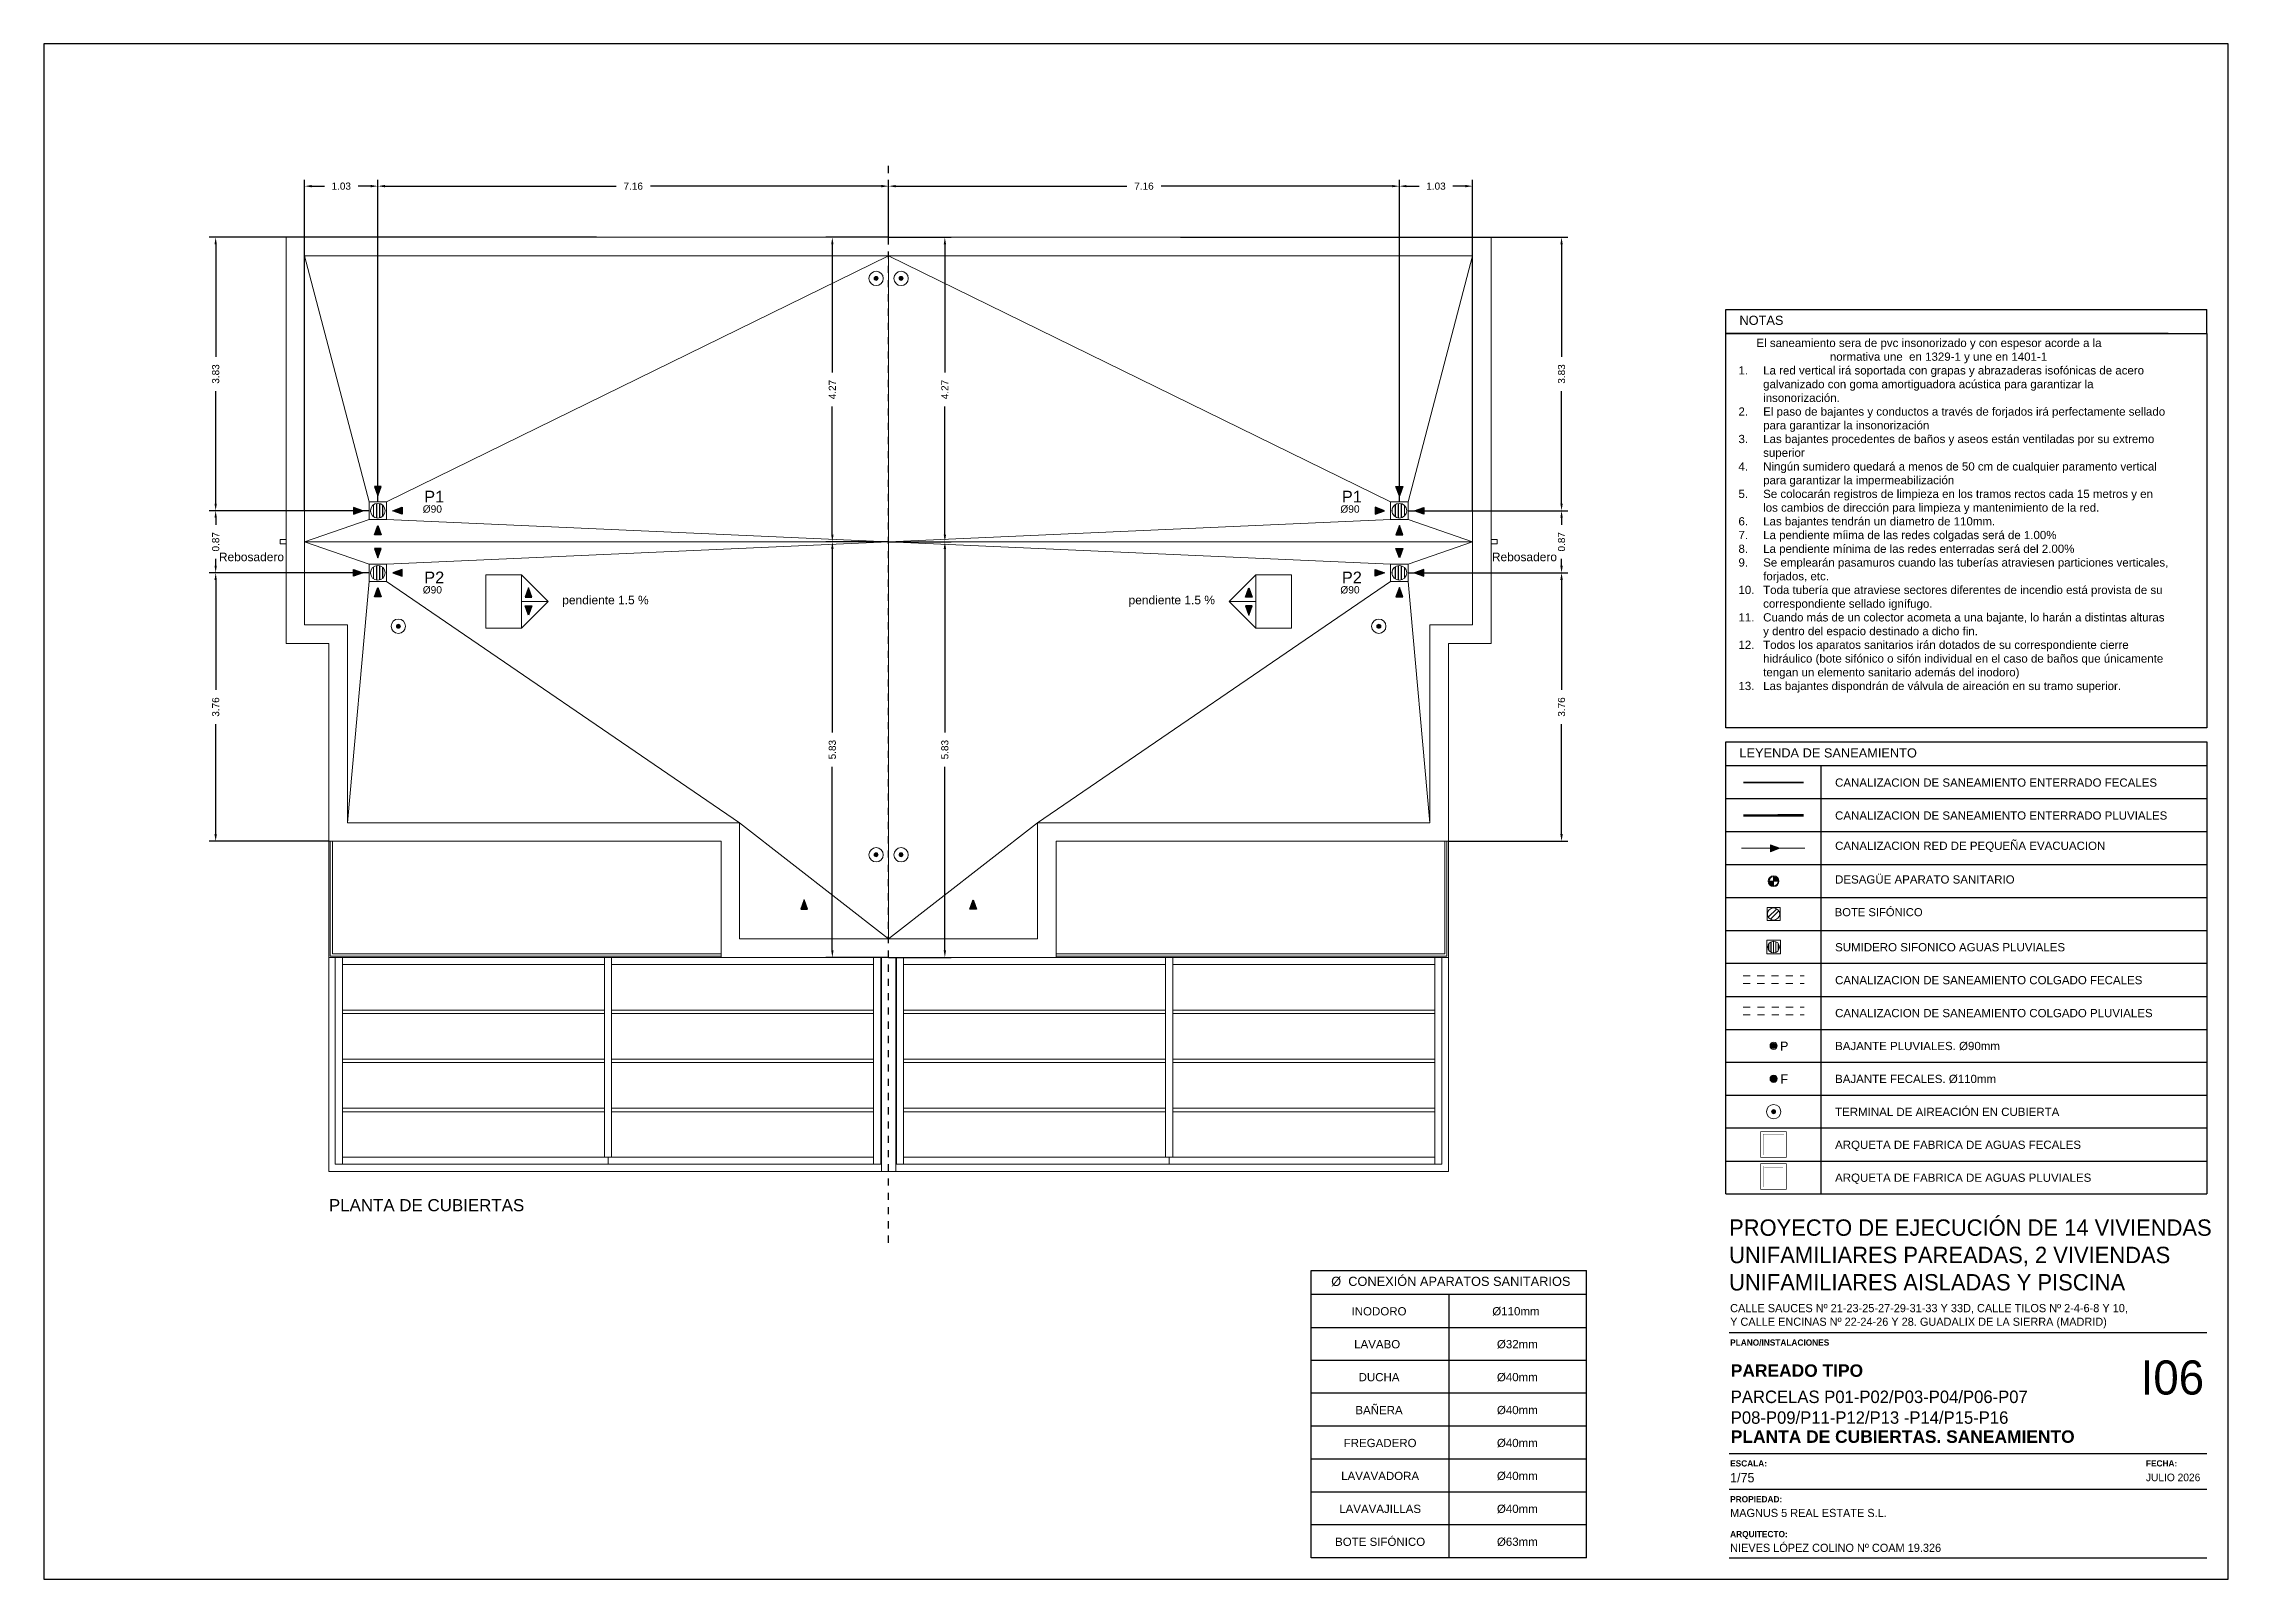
# Model space of a CAD drawing. Header units: millimetres. Extents: x 441156 to 441876, y 4514765 to 4515211.
# Drawn here: x 441363.37 to 441394.01, y 4515165.05 to 4515186.58 of the extents above; entities that cross this region are included whole.
import ezdxf
from ezdxf.enums import TextEntityAlignment as Align

# ---------------------------------------------------------------- set-up
doc = ezdxf.new("R2010")
doc.units = ezdxf.units.MM
for name, pattern in [('CONTINUA', [0]), ('RAYITAS', [0.375, 0.25, -0.125]), ('TRAZO_Y_PUNTO', [1, 0.5, -0.25, 0, -0.25])]:
    doc.linetypes.add(name, pattern=pattern)
doc.layers.add('01_cartela', color=6, linetype='Continuous', plot=False)
for name, color, linetype in [('01_cotas', 254, 'Continuous'), ('01_FECALES', 170, 'Continuous'), ('01_proyección', 4, 'RAYITAS'), ('01_puertas', 2, 'Continuous'), ('01_texto cartela', 5, 'Continuous'), ('01_textos', 7, 'Continuous'), ('CALEFAC_NOTAS', 7, 'Continuous'), ('INGIN SANEAMIENTO TEXTO', 7, 'Continuous')]:
    doc.layers.add(name, color=color, linetype=linetype)
for name, color, linetype, lineweight in [('01_varios', 4, 'Continuous', 0), ('INGIN SANEAMIENTO BAJANTE FECALES', 10, 'Continuous', 5), ('INGIN SANEAMIENTO BAJANTE PLUVIALES', 170, 'Continuous', 5), ('INGIN SANEAMIENTO ENTERRADO FECALES', 10, 'Continuous', 25), ('INGIN SANEAMIENTO ENTERRADO PLUVIALES', 170, 'Continuous', 25), ('INGIN SANEAMIENTO TEXTO ENTERRADO', 7, 'Continuous', 0)]:
    doc.layers.add(name, color=color, linetype=linetype, lineweight=lineweight)
doc.layers.add('INGIN SANEAMIENTO INTERIOR', color=7, linetype='Continuous', lineweight=20, true_color=0x046206)
doc.styles.add('Century Gothic', font='', dxfattribs={"height": 2})
doc.styles.add('Century Gothic_3', font='', dxfattribs={"height": 4.5})
doc.styles.add('Century Gothic_5', font='', dxfattribs={"height": 2.5})
doc.styles.add('Century Gothic_6', font='', dxfattribs={"height": 11})
doc.styles.add('Estilo1', font='swissel.ttf')
doc.styles.add('NIEVES2', font='sanss___.ttf')
doc.styles.add('NIEVES3', font='swisseb.ttf')
doc.styles.add('ROMANS', font='romans')
doc.styles.get('Century Gothic').set_extended_font_data('Century Gothic')
doc.styles.get('Century Gothic_3').set_extended_font_data('Century Gothic')
doc.styles.get('Century Gothic_5').set_extended_font_data('Century Gothic')
doc.styles.get('Century Gothic_6').set_extended_font_data('Century Gothic')
doc.linetypes.add('FLE2', pattern='A,1e-05,[1,fle2.shx,S=1,R=0,X=0,Y=0],-1', length=1.00001)
doc.dimstyles.new('DECIMAL-50', dxfattribs={"dimtxt": 0.08, "dimasz": 0.15, "dimexe": 0.09, "dimexo": 0, "dimgap": 0.09, "dimtad": 0, "dimzin": 0, "dimdsep": 46, "dimtxsty": 'ROMANS', "dimcen": 0.09, "dimclrt": 6, "dimadec": 0, "dimazin": 0, "dimtfac": 1.38, "dimtix": 1, "dimtofl": 0, "dimtmove": 2, "dimatfit": 3, "dimldrblk": 'OBLIQUE', "dimfxl": 1, "dimtolj": 1, "dimtzin": 0, "dimarcsym": 0})

msp = doc.modelspace()

# ---------------------------------------------------------------- texts
at = {"layer": '01_texto cartela', "color": 5}
for s, insert, char_height, width, attachment_point, style in [('\\PPROYECTO DE EJECUCIÓN DE 14 VIVIENDAS UNIFAMILIARES PAREADAS, 2 VIVIENDAS UNIFAMILIARES AISLADAS Y PISCINA', (441387.00853759, 4515170.47577944), 0.23, 6.8221698289, 1, 'Century Gothic_3'), ('CALLE SAUCES Nº 21-23-25-27-29-31-33 Y 33D, CALLE TILOS Nº 2-4-6-8 Y 10, \\PY CALLE ENCINAS Nº 22-24-26 Y 28. GUADALIX DE LA SIERRA (MADRID)', (441387.02333147, 4515168.90567982), 0.114550418, 9.2468106263, 1, 'Century Gothic'), ('{\\fCentury Gothic|b1|i0|c0|p34;PLANO/INSTALACIONES}', (441387.02333147, 4515168.40871088), 0.0870135776, 2.1171461181, 1, 'Century Gothic'), ('\\pt2.3273;\\PPARCELAS P01-P02/P03-P04/P06-P07\\PP08-P09/P11-P12/P13 -P14/P15-P16 ', (441387.03220781, 4515167.22352015), 0.1745530179, 7.0090801689, 7, 'Century Gothic_5'), ('\\pt2.3273;PLANTA DE CUBIERTAS. SANEAMIENTO', (441387.03220781, 4515166.9563479), 0.1745530179, 7.0090801689, 7, 'NIEVES3'), ('{\\fCentury Gothic|b1|i0|c0|p34;ESCALA: }', (441387.02333147, 4515166.71433151), 0.0870135776, 2.1171461181, 1, 'Century Gothic'), ('{\\fCentury Gothic|b1|i0|c0|p34;FECHA: }', (441392.85419889, 4515166.71433151), 0.0870135776, 2.1171461181, 1, 'Century Gothic'), ('1/75', (441387.02333147, 4515166.53569907), 0.130914763, 2.1171461181, 1, 'Century Gothic'), ('JULIO 2026', (441392.85419889, 4515166.52747236), 0.106913723, 3.5043768434, 1, 'Century Gothic'), ('{\\fCentury Gothic|b1|i0|c0|p34;PROPIEDAD:}', (441387.02333147, 4515166.21164645), 0.0870135776, 0.8370923696, 1, 'Century Gothic'), ('MAGNUS 5 REAL ESTATE S.L.', (441387.02333147, 4515166.03301401), 0.114550418, 4.882308024, 1, 'Century Gothic'), ('{\\fCentury Gothic|b1|i0|c0|p34;ARQUITECTO:}', (441387.02333147, 4515165.72256117), 0.0870135776, 0.8370923696, 1, 'Century Gothic'), ('NIEVES LÓPEZ COLINO Nº COAM 19.326', (441387.02333147, 4515165.54392873), 0.114550418, 3.6515309653, 1, 'Century Gothic')]:
    msp.add_mtext(s, dxfattribs=dict(at, insert=insert, char_height=char_height, width=width, attachment_point=attachment_point, style=style))
at = {"layer": '01_texto cartela', "color": 1}
for s, insert, char_height, width, attachment_point, style in [('I06', (441393.6702835, 4515168.11444743), 0.478574677, 1.0498533469, 3, 'Century Gothic_6'), ('\\pt2.3273;PAREADO TIPO ', (441387.03220781, 4515167.8823318), 0.1745530179, 7.0090801689, 7, 'NIEVES3')]:
    msp.add_mtext(s, dxfattribs=dict(at, insert=insert, char_height=char_height, width=width, attachment_point=attachment_point, style=style))
at = {"layer": '01_textos', "color": 1, "style": 'Estilo1'}
for s, height, p in [('NOTAS', 0.128261215, (441387.15334471, 4515182.6369565)), ('LEYENDA DE SANEAMIENTO', 0.1282612154, (441387.15334471, 4515176.57017164))]:
    msp.add_text(s, height=height, dxfattribs=at).set_placement(p)
at = {"layer": '01_textos', "style": 'NIEVES2'}
for s, p in [('Rebosadero', (441366.2856419, 4515179.3226654, -0.00000106)), ('Rebosadero', (441384.13848384, 4515179.3226654, -0.00000053)), ('pendiente 1.5 %%%', (441371.25017346, 4515178.718531)), ('pendiente 1.5 %%%', (441379.1923942, 4515178.718531))]:
    msp.add_text(s, height=0.12, dxfattribs=at).set_placement(p, align=Align.CENTER)
at = {"layer": '01_textos', "color": 5, "style": 'Estilo1'}
msp.add_text('PLANTA DE CUBIERTAS', height=0.1697265748, dxfattribs=at).set_placement((441367.37128368, 4515170.20695935, -0.00000053))
at = {"layer": '01_textos', "color": 1, "insert": (441382.55317723, 4515169.22115418), "char_height": 0.1282612154, "attachment_point": 5, "style": 'Estilo1'}
msp.add_mtext_dynamic_manual_height_columns('\\pi1.1056;Ø  CONEXIÓN APARATOS SANITARIOS', width=6.2697470602, gutter_width=12.5, heights=[0], dxfattribs=at)
at = {"layer": 'INGIN SANEAMIENTO BAJANTE FECALES', "color": 10, "style": 'NIEVES2'}
msp.add_text('F', height=0.12643481, dxfattribs=at).set_placement((441387.72782593, 4515171.99795822))
at = {"layer": 'INGIN SANEAMIENTO BAJANTE PLUVIALES', "style": 'NIEVES2'}
for s, p in [('P1', (441368.84903243, 4515180.14591329, -0.00000089)), ('P1', (441381.71803538, 4515180.14591329, -0.00000089)), ('P2', (441368.84903243, 4515179.01232165, -0.00000053)), ('P2', (441381.71803538, 4515179.01232165, -0.00000089))]:
    msp.add_text(s, height=0.164465438, dxfattribs=at).set_placement(p, align=Align.CENTER)
msp.add_text('P', height=0.12643481, dxfattribs=at).set_placement((441387.7222369, 4515172.45967806))
at = {"layer": 'INGIN SANEAMIENTO TEXTO', "color": 5, "style": 'Estilo1'}
for s, width, heights, insert, char_height, attachment_point in [('\\pi0.25241;El saneamiento sera de pvc insonorizado y con espesor acorde a la \\P\\pi1.2819;normativa une  en 1329-1 y une en 1401-1\\P\\pi-0.34629,l0.34629,t0.34629;1.^ILa red vertical irá soportada con grapas y abrazaderas isofónicas de acero galvanizado con goma amortiguadora acústica para garantizar la insonorización.\\P2.^IEl paso de bajantes y conductos a través de forjados irá perfectamente sellado para garantizar la insonorización\\P3.^ILas bajantes procedentes de baños y aseos están ventiladas por su extremo superior\\P4.^INingún sumidero quedará a menos de 50 cm de cualquier paramento vertical para garantizar la impermeabilización\\P5.^ISe colocarán registros de limpieza en los tramos rectos cada 15 metros y en los cambios de dirección para limpieza y mantenimiento de la red.\\P6.^ILas bajantes tendrán un diametro de 110mm.\\P7.^ILa pendiente míima de las redes colgadas será de 1.00%\\P8.^ILa pendiente mínima de las redes enterradas será del 2.00%\\P9.^ISe emplearán pasamuros cuando las tuberías atraviesen particiones verticales, forjados, etc.\\P10.^IToda tubería que atraviese sectores diferentes de incendio está provista de su correspondiente sellado ignífugo.\\P11.^ICuando más de un colector acometa a una bajante, lo harán a distintas alturas y dentro del espacio destinado a dicho fin.\\P12.^ITodos los aparatos sanitarios irán dotados de su correspondiente cierre hidráulico (bote sifónico o sifón individual en el caso de baños que únicamente tengan un elemento sanitario además del inodoro)\\P13.^ILas bajantes dispondrán de válvula de aireación en su tramo superior.', 6.0278899763, [14.18675243], (441387.14008159, 4515182.44148937), 0.11542964114, 1), ('CANALIZACION DE SANEAMIENTO ENTERRADO FECALES', 6.6485632608, [0], (441388.49523419, 4515176.27559721), 0.1154296411, 1), ('CANALIZACION DE SANEAMIENTO ENTERRADO PLUVIALES', 6.6232700442, [0], (441388.49523419, 4515175.81387737), 0.1154296411, 1), ('CANALIZACION RED DE PEQUEÑA EVACUACION', 5.5609549455, [0], (441388.49523419, 4515175.38977558), 0.1154296411, 1), ('DESAGÜE APARATO SANITARIO', 4.2100631955, [0], (441388.49523419, 4515174.91736348), 0.1154296411, 1), ('BOTE SIFÓNICO', 8.1630085879, [0], (441388.4905053, 4515174.45719838), 0.1126125, 1), ('SUMIDERO SIFONICO AGUAS PLUVIALES', 6.0555258706, [0], (441388.49523419, 4515173.96699804), 0.1154296411, 1), ('CANALIZACION DE SANEAMIENTO COLGADO FECALES', 6.9014961033, [0], (441388.49523419, 4515173.50527821), 0.1154296411, 1), ('CANALIZACION DE SANEAMIENTO COLGADO PLUVIALES', 6.9014961033, [0], (441388.49523419, 4515173.04355837), 0.1154296411, 1), ('BAJANTE PLUVIALES. %%C90mm', 4.2100631955, [0], (441388.49523419, 4515172.58183854), 0.1154296411, 1), ('BAJANTE FECALES. %%C110mm', 4.2100631955, [0], (441388.49523419, 4515172.12011871), 0.1154296411, 1), ('TERMINAL DE AIREACIÓN EN CUBIERTA', 4.2100631955, [0], (441388.49523419, 4515171.65839887), 0.1154296411, 1), ('ARQUETA DE FABRICA DE AGUAS FECALES', 5.1459128872, [0], (441388.49523419, 4515171.19667904), 0.1154296411, 1), ('ARQUETA DE FABRICA DE AGUAS PLUVIALES', 6.2588880691, [0], (441388.49523419, 4515170.7349592), 0.1154296411, 1), ('INODORO', 2.577843577, [0], (441382.09934453, 4515168.80265089), 0.115429641, 5), ('\\pi0.99501;Ø110mm', 2.577843577, [0], (441383.52136136, 4515168.80202653), 0.1154296411, 5), ('\\pi1.0358;Ø32mm', 2.577843577, [0], (441383.52136136, 4515168.34030669), 0.1154296411, 5), ('LAVABO', 2.577843577, [0], (441382.07328641, 4515168.34093106), 0.115429641, 5), ('DUCHA', 2.577843577, [0], (441382.09934453, 4515167.87921123), 0.115429641, 5), ('\\pi1.0358;Ø40mm', 2.577843577, [0.10255159], (441383.52136136, 4515167.87858686), 0.1154296411, 5), ('BAÑERA', 2.577843577, [0], (441382.09934453, 4515167.41749139), 0.115429641, 5), ('\\pi1.0358;Ø40mm', 2.577843577, [0.10255159], (441383.52136136, 4515167.41686703), 0.1154296411, 5), ('FREGADERO', 2.577843577, [0], (441382.11462647, 4515166.95577156), 0.115429641, 5), ('\\pi1.0358;Ø40mm', 2.577843577, [0.10255159], (441383.52136136, 4515166.95514719), 0.1154296411, 5), ('LAVAVADORA', 2.577843577, [0], (441382.11462647, 4515166.49405172), 0.115429641, 5), ('\\pi1.0358;Ø40mm', 2.577843577, [0.10255159], (441383.52136136, 4515166.49342736), 0.1154296411, 5), ('LAVAVAJILLAS', 2.577843577, [0], (441382.11462647, 4515166.03233189), 0.1154296411, 5), ('\\pi1.0358;Ø40mm', 2.577843577, [0.10255159], (441383.52136136, 4515166.03170753), 0.1154296411, 5), ('BOTE SIFÓNICO', 2.577843577, [0], (441382.11462647, 4515165.57061206), 0.1154296411, 5), ('\\pi1.0358;Ø63mm', 2.577843577, [0.10255159], (441383.52136136, 4515165.56998769), 0.1154296411, 5)]:
    msp.add_mtext_dynamic_manual_height_columns(s, width=width, gutter_width=12.5, heights=heights, dxfattribs=dict(at, insert=insert, char_height=char_height, attachment_point=attachment_point))
at = {"layer": 'INGIN SANEAMIENTO TEXTO ENTERRADO', "char_height": 0.102375, "attachment_point": 5, "rotation": 359.979970055, "style": 'Estilo1'}
for insert in [(441368.82263674, 4515180.05283848, -0.00000089), (441381.69163969, 4515180.05283848, -0.00000089), (441368.82263674, 4515178.91924684, -0.00000053), (441381.69163969, 4515178.91924684, -0.00000089)]:
    msp.add_mtext_dynamic_manual_height_columns('Ø90', width=0.5900810399, gutter_width=12.5, heights=[0], dxfattribs=dict(at, insert=insert))

# ---------------------------------------------------------------- blocks, each defined once
blk = doc.blocks.new('B PLUVIALES')
at = {"layer": 'INGIN SANEAMIENTO BAJANTE PLUVIALES', "lineweight": 0}
h = blk.add_hatch(color=256, dxfattribs=at)
h.dxf.hatch_style = 1
edge = h.paths.add_edge_path()
edge.add_arc((57.049, 40.386), 0.0688, 0, 360)
for radius in [0.0918, 0.0688]:
    blk.add_circle((57.049, 40.386), radius, dxfattribs=at)
blk = doc.blocks.new('BAJANTE FECALES')
at = {"layer": 'INGIN SANEAMIENTO BAJANTE FECALES', "lineweight": 0}
h = blk.add_hatch(dxfattribs=at)
h.set_pattern_fill('GOST_WOOD', color=256, scale=0.005)
edge = h.paths.add_edge_path(flags=17)
edge.add_arc((57.049, 39.966), 0.0688, 0, 360)
edge = h.paths.add_edge_path()
edge.add_arc((57.049, 39.966), 0.0918, 0, 360)
h = blk.add_hatch(color=256, dxfattribs=at)
h.dxf.hatch_style = 1
edge = h.paths.add_edge_path()
edge.add_arc((57.049, 39.966), 0.0688, 0, 360)
for radius in [0.0918, 0.0688]:
    blk.add_circle((57.049, 39.966), radius, dxfattribs=at)
blk = doc.blocks.new('ARQUETA FECALES 1')
at = {"layer": 'INGIN SANEAMIENTO ENTERRADO FECALES'}
for points, const_width in [([(13.525, 21.29), (13.525, 21.824), (14.059, 21.824), (14.059, 21.29)], 0.015), ([(13.574, 21.339), (13.574, 21.775), (14.01, 21.775), (14.01, 21.339)], 0.0015), ([(13.597, 21.362), (13.597, 21.753), (13.988, 21.753), (13.988, 21.362)], 0.0015)]:
    blk.add_lwpolyline(points, close=True, dxfattribs=dict(at, const_width=const_width))
blk = doc.blocks.new('ARQUETA 3')
at = {"layer": 'INGIN SANEAMIENTO ENTERRADO PLUVIALES'}
for points, const_width in [([(13.614, 20.539), (13.614, 20.895), (13.97, 20.895), (13.97, 20.539)], 0.01), ([(13.647, 20.572), (13.647, 20.862), (13.937, 20.862), (13.937, 20.572)], 0.001), ([(13.662, 20.587), (13.662, 20.847), (13.922, 20.847), (13.922, 20.587)], 0.001)]:
    blk.add_lwpolyline(points, close=True, dxfattribs=dict(at, const_width=const_width))
blk = doc.blocks.new('SIFON')
at = {"layer": 'INGIN SANEAMIENTO INTERIOR', "linetype": 'Continuous', "lineweight": 0}
h = blk.add_hatch(color=256, dxfattribs=at)
h.dxf.hatch_style = 1
edge = h.paths.add_edge_path()
edge.add_line((1065.928, 523.956), (1065.852, 523.956))
edge.add_arc((1065.928, 523.956), 0.076, 180, 270)
edge.add_line((1065.928, 523.88), (1065.928, 523.956))
edge = h.paths.add_edge_path()
edge.add_line((1065.928, 524.032), (1065.928, 523.956))
edge.add_line((1065.928, 523.956), (1066.004, 523.956))
edge.add_arc((1065.928, 523.956), 0.076, 0, 90)
for points in [[(1065.852, 523.956), (1066.004, 523.956)], [(1065.928, 524.032), (1065.928, 523.88)]]:
    blk.add_lwpolyline(points, dxfattribs=at)
for radius in [0.0891, 0.076]:
    blk.add_circle((1065.928, 523.956), radius, dxfattribs=at)
blk = doc.blocks.new('DLECHA SANEAMIENTO INTERIOR')
at = {"layer": 'INGIN SANEAMIENTO INTERIOR', "lineweight": 0}
h = blk.add_hatch(color=256, dxfattribs=at)
h.dxf.hatch_style = 1
h.paths.add_polyline_path([(1048.429, 522.543), (1048.429, 522.658), (1048.588, 522.6)])
blk.add_lwpolyline([(1048.429, 522.543), (1048.429, 522.658), (1048.588, 522.6), (1048.429, 522.543)], dxfattribs=at)
blk = doc.blocks.new('BOTE_SIFONICO')
at = {"layer": 'INGIN SANEAMIENTO INTERIOR', "ltscale": 0.5}
for p, q in [((-0.062, -0.036), (0.036, 0.062)), ((-0.036, -0.062), (0.062, 0.036))]:
    blk.add_line(p, q, dxfattribs=at)
blk.add_lwpolyline([(-0.075, -0.075), (0.075, -0.075), (0.075, 0.075), (-0.075, 0.075), (-0.075, -0.075)], close=True, dxfattribs=at)
blk.add_circle((0, 0), 0.0712, dxfattribs=at)
blk = doc.blocks.new('*D24')
at = {"layer": '01_cotas', "color": 0, "linetype": 'CONTINUA', "lineweight": -2, "transparency": 16777216}
for p, q in [((441375.221, 4515179.595), (441374.342, 4515179.595)), ((441375.221, 4515173.765), (441374.342, 4515173.765))]:
    blk.add_line(p, q, dxfattribs=at)
at = {"layer": '01_cotas', "color": 0, "lineweight": -2, "transparency": 16777216}
for p, q in [((441374.432, 4515179.495), (441374.432, 4515176.921)), ((441374.432, 4515173.865), (441374.432, 4515176.44))]:
    blk.add_line(p, q, dxfattribs=at)
at = {"layer": '01_cotas', "color": 0, "transparency": 16777216}
for points in [[(441374.416, 4515179.495), (441374.449, 4515179.495), (441374.432, 4515179.595)], [(441374.416, 4515173.865), (441374.449, 4515173.865), (441374.432, 4515173.765)]]:
    blk.add_solid(points, dxfattribs=at)
at = {"layer": '01_cotas', "color": 7, "transparency": 16777216, "insert": (441374.432, 4515176.68), "char_height": 0.1, "attachment_point": 5, "rotation": 90, "style": 'Estilo1'}
blk.add_mtext('\\A1;5.83', dxfattribs=at)
blk = doc.blocks.new('*D25')
at = {"layer": '01_cotas', "color": 0, "linetype": 'CONTINUA', "lineweight": -2, "transparency": 16777216}
for p, q in [((441375.221, 4515183.865), (441374.342, 4515183.865)), ((441375.221, 4515179.595), (441374.342, 4515179.595))]:
    blk.add_line(p, q, dxfattribs=at)
at = {"layer": '01_cotas', "color": 0, "lineweight": -2, "transparency": 16777216}
for p, q in [((441374.432, 4515183.765), (441374.432, 4515181.97)), ((441374.432, 4515179.695), (441374.432, 4515181.491))]:
    blk.add_line(p, q, dxfattribs=at)
at = {"layer": '01_cotas', "color": 0, "transparency": 16777216}
for points in [[(441374.416, 4515183.765), (441374.449, 4515183.765), (441374.432, 4515183.865)], [(441374.416, 4515179.695), (441374.449, 4515179.695), (441374.432, 4515179.595)]]:
    blk.add_solid(points, dxfattribs=at)
at = {"layer": '01_cotas', "color": 7, "transparency": 16777216, "insert": (441374.432, 4515181.73), "char_height": 0.1, "attachment_point": 5, "rotation": 90, "style": 'Estilo1'}
blk.add_mtext('\\A1;4.27', dxfattribs=at)
blk = doc.blocks.new('*D30')
at = {"layer": '01_cotas', "color": 0, "linetype": 'CONTINUA', "lineweight": -2, "transparency": 16777216}
for p, q in [((441379.316, 4515183.865), (441384.749, 4515183.865)), ((441382.507, 4515180.031), (441384.749, 4515180.031))]:
    blk.add_line(p, q, dxfattribs=at)
at = {"layer": '01_cotas', "color": 0, "lineweight": -2, "transparency": 16777216}
for p, q in [((441384.659, 4515183.765), (441384.659, 4515182.188)), ((441384.659, 4515180.131), (441384.659, 4515181.708))]:
    blk.add_line(p, q, dxfattribs=at)
at = {"layer": '01_cotas', "color": 0, "transparency": 16777216}
for points in [[(441384.642, 4515183.765), (441384.676, 4515183.765), (441384.659, 4515183.865)], [(441384.642, 4515180.131), (441384.676, 4515180.131), (441384.659, 4515180.031)]]:
    blk.add_solid(points, dxfattribs=at)
at = {"layer": '01_cotas', "color": 7, "transparency": 16777216, "insert": (441384.659, 4515181.948), "char_height": 0.1, "attachment_point": 5, "rotation": 90, "style": 'Estilo1'}
blk.add_mtext('\\A1;3.83', dxfattribs=at)
blk = doc.blocks.new('*D31')
at = {"layer": '01_cotas', "color": 0, "linetype": 'CONTINUA', "lineweight": -2, "transparency": 16777216}
for p, q in [((441382.507, 4515180.031), (441384.749, 4515180.031)), ((441382.507, 4515179.16), (441384.749, 4515179.16))]:
    blk.add_line(p, q, dxfattribs=at)
at = {"layer": '01_cotas', "color": 0, "lineweight": -2, "transparency": 16777216}
for p, q in [((441384.659, 4515179.931), (441384.659, 4515179.834)), ((441384.659, 4515179.26), (441384.659, 4515179.357))]:
    blk.add_line(p, q, dxfattribs=at)
at = {"layer": '01_cotas', "color": 0, "transparency": 16777216}
for points in [[(441384.642, 4515179.931), (441384.676, 4515179.931), (441384.659, 4515180.031)], [(441384.642, 4515179.26), (441384.676, 4515179.26), (441384.659, 4515179.16)]]:
    blk.add_solid(points, dxfattribs=at)
at = {"layer": '01_cotas', "color": 7, "transparency": 16777216, "insert": (441384.659, 4515179.595), "char_height": 0.1, "attachment_point": 5, "rotation": 90, "style": 'Estilo1'}
blk.add_mtext('\\A1;0.87', dxfattribs=at)
blk = doc.blocks.new('*D26')
at = {"layer": '01_cotas', "color": 0, "linetype": 'CONTINUA', "lineweight": -2, "transparency": 16777216}
for p, q in [((441382.507, 4515179.16), (441384.749, 4515179.16)), ((441383.071, 4515175.395), (441384.749, 4515175.395))]:
    blk.add_line(p, q, dxfattribs=at)
at = {"layer": '01_cotas', "color": 0, "lineweight": -2, "transparency": 16777216}
for p, q in [((441384.659, 4515179.06), (441384.659, 4515177.519)), ((441384.659, 4515175.495), (441384.659, 4515177.037))]:
    blk.add_line(p, q, dxfattribs=at)
at = {"layer": '01_cotas', "color": 0, "transparency": 16777216}
for points in [[(441384.642, 4515179.06), (441384.676, 4515179.06), (441384.659, 4515179.16)], [(441384.642, 4515175.495), (441384.676, 4515175.495), (441384.659, 4515175.395)]]:
    blk.add_solid(points, dxfattribs=at)
at = {"layer": '01_cotas', "color": 7, "transparency": 16777216, "insert": (441384.659, 4515177.278), "char_height": 0.1, "attachment_point": 5, "rotation": 90, "style": 'Estilo1'}
blk.add_mtext('\\A1;3.76', dxfattribs=at)
blk = doc.blocks.new('*D27')
at = {"layer": '01_cotas', "color": 0, "linetype": 'CONTINUA', "lineweight": -2, "transparency": 16777216}
for p, q in [((441382.384, 4515180.153), (441382.384, 4515184.672)), ((441383.411, 4515180.031), (441383.411, 4515184.672))]:
    blk.add_line(p, q, dxfattribs=at)
at = {"layer": '01_cotas', "color": 0, "lineweight": -2, "transparency": 16777216}
for p, q in [((441382.484, 4515184.582), (441382.662, 4515184.582)), ((441383.311, 4515184.582), (441383.134, 4515184.582))]:
    blk.add_line(p, q, dxfattribs=at)
at = {"layer": '01_cotas', "color": 0, "transparency": 16777216}
for points in [[(441382.484, 4515184.599), (441382.484, 4515184.566), (441382.384, 4515184.582)], [(441383.311, 4515184.599), (441383.311, 4515184.566), (441383.411, 4515184.582)]]:
    blk.add_solid(points, dxfattribs=at)
at = {"layer": '01_cotas', "color": 7, "transparency": 16777216, "insert": (441382.898, 4515184.582), "char_height": 0.1, "attachment_point": 5, "style": 'Estilo1'}
blk.add_mtext('\\A1;1.03', dxfattribs=at)
blk = doc.blocks.new('*D28')
at = {"layer": '01_cotas', "color": 0, "linetype": 'CONTINUA', "lineweight": -2, "transparency": 16777216}
for p, q in [((441375.221, 4515179.595), (441376.1, 4515179.595)), ((441375.221, 4515173.765), (441376.1, 4515173.765))]:
    blk.add_line(p, q, dxfattribs=at)
at = {"layer": '01_cotas', "color": 0, "lineweight": -2, "transparency": 16777216}
for p, q in [((441376.01, 4515179.495), (441376.01, 4515176.921)), ((441376.01, 4515173.865), (441376.01, 4515176.44))]:
    blk.add_line(p, q, dxfattribs=at)
at = {"layer": '01_cotas', "color": 0, "transparency": 16777216}
for points in [[(441375.994, 4515179.495), (441376.027, 4515179.495), (441376.01, 4515179.595)], [(441375.994, 4515173.865), (441376.027, 4515173.865), (441376.01, 4515173.765)]]:
    blk.add_solid(points, dxfattribs=at)
at = {"layer": '01_cotas', "color": 7, "transparency": 16777216, "insert": (441376.01, 4515176.68), "char_height": 0.1, "attachment_point": 5, "rotation": 90, "style": 'Estilo1'}
blk.add_mtext('\\A1;5.83', dxfattribs=at)
blk = doc.blocks.new('*D29')
at = {"layer": '01_cotas', "color": 0, "linetype": 'CONTINUA', "lineweight": -2, "transparency": 16777216}
for p, q in [((441375.221, 4515183.865), (441376.1, 4515183.865)), ((441375.221, 4515179.595), (441376.1, 4515179.595))]:
    blk.add_line(p, q, dxfattribs=at)
at = {"layer": '01_cotas', "color": 0, "lineweight": -2, "transparency": 16777216}
for p, q in [((441376.01, 4515183.765), (441376.01, 4515181.97)), ((441376.01, 4515179.695), (441376.01, 4515181.491))]:
    blk.add_line(p, q, dxfattribs=at)
at = {"layer": '01_cotas', "color": 0, "transparency": 16777216}
for points in [[(441375.994, 4515183.765), (441376.027, 4515183.765), (441376.01, 4515183.865)], [(441375.994, 4515179.695), (441376.027, 4515179.695), (441376.01, 4515179.595)]]:
    blk.add_solid(points, dxfattribs=at)
at = {"layer": '01_cotas', "color": 7, "transparency": 16777216, "insert": (441376.01, 4515181.73), "char_height": 0.1, "attachment_point": 5, "rotation": 90, "style": 'Estilo1'}
blk.add_mtext('\\A1;4.27', dxfattribs=at)
blk = doc.blocks.new('*D32')
at = {"layer": '01_cotas', "color": 0, "linetype": 'CONTINUA', "lineweight": -2, "transparency": 16777216}
for p, q in [((441375.221, 4515183.865), (441375.221, 4515184.672)), ((441382.384, 4515183.865), (441382.384, 4515184.672))]:
    blk.add_line(p, q, dxfattribs=at)
at = {"layer": '01_cotas', "color": 0, "lineweight": -2, "transparency": 16777216}
for p, q in [((441375.321, 4515184.582), (441378.563, 4515184.582)), ((441382.284, 4515184.582), (441379.043, 4515184.582))]:
    blk.add_line(p, q, dxfattribs=at)
at = {"layer": '01_cotas', "color": 0, "transparency": 16777216}
for points in [[(441375.321, 4515184.599), (441375.321, 4515184.566), (441375.221, 4515184.582)], [(441382.284, 4515184.599), (441382.284, 4515184.566), (441382.384, 4515184.582)]]:
    blk.add_solid(points, dxfattribs=at)
at = {"layer": '01_cotas', "color": 7, "transparency": 16777216, "insert": (441378.803, 4515184.582), "char_height": 0.1, "attachment_point": 5, "style": 'Estilo1'}
blk.add_mtext('\\A1;7.16', dxfattribs=at)
blk = doc.blocks.new('*D39')
at = {"layer": '01_cotas', "color": 0, "linetype": 'CONTINUA', "lineweight": -2, "transparency": 16777216}
for p, q in [((441371.126, 4515183.865), (441365.694, 4515183.865)), ((441367.936, 4515180.031), (441365.694, 4515180.031))]:
    blk.add_line(p, q, dxfattribs=at)
at = {"layer": '01_cotas', "color": 0, "lineweight": -2, "transparency": 16777216}
for p, q in [((441365.784, 4515183.765), (441365.784, 4515182.188)), ((441365.784, 4515180.131), (441365.784, 4515181.708))]:
    blk.add_line(p, q, dxfattribs=at)
at = {"layer": '01_cotas', "color": 0, "transparency": 16777216}
for points in [[(441365.767, 4515183.765), (441365.8, 4515183.765), (441365.784, 4515183.865)], [(441365.767, 4515180.131), (441365.8, 4515180.131), (441365.784, 4515180.031)]]:
    blk.add_solid(points, dxfattribs=at)
at = {"layer": '01_cotas', "color": 7, "transparency": 16777216, "insert": (441365.784, 4515181.948), "char_height": 0.1, "attachment_point": 5, "rotation": 90, "style": 'Estilo1'}
blk.add_mtext('\\A1;3.83', dxfattribs=at)
blk = doc.blocks.new('*D40')
at = {"layer": '01_cotas', "color": 0, "linetype": 'CONTINUA', "lineweight": -2, "transparency": 16777216}
for p, q in [((441367.936, 4515180.031), (441365.694, 4515180.031)), ((441367.936, 4515179.16), (441365.694, 4515179.16))]:
    blk.add_line(p, q, dxfattribs=at)
at = {"layer": '01_cotas', "color": 0, "lineweight": -2, "transparency": 16777216}
for p, q in [((441365.784, 4515179.931), (441365.784, 4515179.834)), ((441365.784, 4515179.26), (441365.784, 4515179.357))]:
    blk.add_line(p, q, dxfattribs=at)
at = {"layer": '01_cotas', "color": 0, "transparency": 16777216}
for points in [[(441365.767, 4515179.931), (441365.8, 4515179.931), (441365.784, 4515180.031)], [(441365.767, 4515179.26), (441365.8, 4515179.26), (441365.784, 4515179.16)]]:
    blk.add_solid(points, dxfattribs=at)
at = {"layer": '01_cotas', "color": 7, "transparency": 16777216, "insert": (441365.784, 4515179.595), "char_height": 0.1, "attachment_point": 5, "rotation": 90, "style": 'Estilo1'}
blk.add_mtext('\\A1;0.87', dxfattribs=at)
blk = doc.blocks.new('*D41')
at = {"layer": '01_cotas', "color": 0, "linetype": 'CONTINUA', "lineweight": -2, "transparency": 16777216}
for p, q in [((441367.936, 4515179.16), (441365.694, 4515179.16)), ((441367.371, 4515175.395), (441365.694, 4515175.395))]:
    blk.add_line(p, q, dxfattribs=at)
at = {"layer": '01_cotas', "color": 0, "lineweight": -2, "transparency": 16777216}
for p, q in [((441365.784, 4515179.06), (441365.784, 4515177.519)), ((441365.784, 4515175.495), (441365.784, 4515177.037))]:
    blk.add_line(p, q, dxfattribs=at)
at = {"layer": '01_cotas', "color": 0, "transparency": 16777216}
for points in [[(441365.767, 4515179.06), (441365.8, 4515179.06), (441365.784, 4515179.16)], [(441365.767, 4515175.495), (441365.8, 4515175.495), (441365.784, 4515175.395)]]:
    blk.add_solid(points, dxfattribs=at)
at = {"layer": '01_cotas', "color": 7, "transparency": 16777216, "insert": (441365.784, 4515177.278), "char_height": 0.1, "attachment_point": 5, "rotation": 90, "style": 'Estilo1'}
blk.add_mtext('\\A1;3.76', dxfattribs=at)
blk = doc.blocks.new('*D42')
at = {"layer": '01_cotas', "color": 0, "linetype": 'CONTINUA', "lineweight": -2, "transparency": 16777216}
for p, q in [((441367.031, 4515180.031), (441367.031, 4515184.672)), ((441368.058, 4515180.153), (441368.058, 4515184.672))]:
    blk.add_line(p, q, dxfattribs=at)
at = {"layer": '01_cotas', "color": 0, "lineweight": -2, "transparency": 16777216}
for p, q in [((441367.131, 4515184.582), (441367.308, 4515184.582)), ((441367.958, 4515184.582), (441367.781, 4515184.582))]:
    blk.add_line(p, q, dxfattribs=at)
at = {"layer": '01_cotas', "color": 0, "transparency": 16777216}
for points in [[(441367.131, 4515184.599), (441367.131, 4515184.566), (441367.031, 4515184.582)], [(441367.958, 4515184.599), (441367.958, 4515184.566), (441368.058, 4515184.582)]]:
    blk.add_solid(points, dxfattribs=at)
at = {"layer": '01_cotas', "color": 7, "transparency": 16777216, "insert": (441367.545, 4515184.582), "char_height": 0.1, "attachment_point": 5, "style": 'Estilo1'}
blk.add_mtext('\\A1;1.03', dxfattribs=at)
blk = doc.blocks.new('*D43')
at = {"layer": '01_cotas', "color": 0, "linetype": 'CONTINUA', "lineweight": -2, "transparency": 16777216}
for p, q in [((441368.058, 4515183.865), (441368.058, 4515184.672)), ((441375.221, 4515183.865), (441375.221, 4515184.672))]:
    blk.add_line(p, q, dxfattribs=at)
at = {"layer": '01_cotas', "color": 0, "lineweight": -2, "transparency": 16777216}
for p, q in [((441368.158, 4515184.582), (441371.399, 4515184.582)), ((441375.121, 4515184.582), (441371.88, 4515184.582))]:
    blk.add_line(p, q, dxfattribs=at)
at = {"layer": '01_cotas', "color": 0, "transparency": 16777216}
for points in [[(441368.158, 4515184.599), (441368.158, 4515184.566), (441368.058, 4515184.582)], [(441375.121, 4515184.599), (441375.121, 4515184.566), (441375.221, 4515184.582)]]:
    blk.add_solid(points, dxfattribs=at)
at = {"layer": '01_cotas', "color": 7, "transparency": 16777216, "insert": (441371.64, 4515184.582), "char_height": 0.1, "attachment_point": 5, "style": 'Estilo1'}
blk.add_mtext('\\A1;7.16', dxfattribs=at)

# ---------------------------------------------------------------- dimensions: what is measured, and where the dimension line sits
at = {"layer": '01_cotas'}
for base, p1, p2, angle, picture, middle in [((441367.03128368, 4515184.58247283), (441368.05818645, 4515180.15338802, -0.00000053), (441367.03128368, 4515180.03072281, -0.00000053), 0, '*D42', (441367.54473506, 4515184.58247283)), ((441375.22128414, 4515184.58247283), (441368.05818614, 4515183.86543465), (441375.22128414, 4515183.86543465), 0, '*D43', (441371.63973514, 4515184.58247283)), ((441375.22128321, 4515184.58247283), (441382.38438121, 4515183.86543465), (441375.22128321, 4515183.86543465), 180, '*D32', (441378.80283221, 4515184.58247283)), ((441383.41128368, 4515184.58247283), (441382.38438121, 4515180.15338802, -0.00000053), (441383.41128368, 4515180.03072281, -0.00000053), 180, '*D27', (441382.89783244, 4515184.58247283)), ((441365.78369579, 4515183.86543465), (441367.93552093, 4515180.03072281, -0.00000017), (441371.12628331, 4515183.86543465, -0.00000053), 90, '*D39', (441365.78369579, 4515181.94807873)), ((441374.43235826, 4515183.86543465), (441375.22128383, 4515179.59543466), (441375.22128383, 4515183.86543465, -0.00000053), 90, '*D25', (441374.43235825, 4515181.73043466)), ((441376.0102091, 4515183.86543465), (441375.22128352, 4515179.59543466), (441375.22128352, 4515183.86543465, -0.00000053), 90, '*D29', (441376.0102091, 4515181.73043466)), ((441384.65887156, 4515183.86543465), (441382.50704642, 4515180.03072281, -0.00000017), (441379.31628405, 4515183.86543465, -0.00000053), 90, '*D30', (441384.65887156, 4515181.94807873)), ((441365.78369579, 4515179.1601465), (441367.93552093, 4515180.03072281, -0.00000053), (441367.93552093, 4515179.1601465, -0.00000053), 90, '*D40', (441365.78369579, 4515179.59543466)), ((441384.65887156, 4515179.1601465), (441382.50704642, 4515180.03072281, -0.00000053), (441382.50704642, 4515179.1601465, -0.00000053), 90, '*D31', (441384.65887156, 4515179.59543466)), ((441374.43235826, 4515173.76543466), (441375.22128383, 4515179.59543466), (441375.22128386, 4515173.76543466, -0.00000053), 90, '*D24', (441374.43235825, 4515176.68043466)), ((441376.0102091, 4515173.76543466), (441375.22128352, 4515179.59543466), (441375.22128349, 4515173.76543466, -0.00000053), 90, '*D28', (441376.0102091, 4515176.68043466)), ((441365.78369579, 4515175.39542842), (441367.93552093, 4515179.1601465, -0.00000053), (441367.37128368, 4515175.39542842, -0.00000053), 90, '*D41', (441365.78369579, 4515177.27778746)), ((441384.65887156, 4515175.39542842), (441382.50704642, 4515179.1601465, -0.00000053), (441383.07128368, 4515175.39542842, -0.00000053), 90, '*D26', (441384.65887156, 4515177.27778746))]:
    dim = msp.add_linear_dim(base=base, p1=p1, p2=p2, angle=angle, dimstyle='DECIMAL-50', override={"dimtxt": 0.1, "dimasz": 0.1, "dimtxsty": 'Estilo1', "dimsah": 1, "dimclrt": 7, "dimfxl": 0.09, "dimarcsym": 2}, dxfattribs=at)
    dim.commit()
    dim.dimension.update_dxf_attribs({"geometry": picture, "text_midpoint": middle})

# ---------------------------------------------------------------- hatches: boundary and pattern name
at = {"layer": '01_puertas', "ltscale": 0.5}
h = msp.add_hatch(color=256, dxfattribs=at)
h.dxf.hatch_style = 1
h.paths.add_polyline_path([(441368.10587219, 4515180.37011201), (441368.01050071, 4515180.37011201), (441368.05818645, 4515180.23889478)])
h = msp.add_hatch(color=256, dxfattribs=at)
h.dxf.hatch_style = 1
h.paths.add_polyline_path([(441382.33669509, 4515180.37011374), (441382.43206657, 4515180.37011377), (441382.38438086, 4515180.23889652)])
h = msp.add_hatch(color=256, dxfattribs=at)
h.dxf.hatch_style = 1
h.paths.add_polyline_path([(441367.7166276, 4515180.07762008), (441367.7166276, 4515179.9822486), (441367.84784484, 4515180.02993434)])
h = msp.add_hatch(color=256, dxfattribs=at)
h.dxf.hatch_style = 1
h.paths.add_polyline_path([(441368.39757565, 4515180.07840855), (441368.39757565, 4515179.98303708), (441368.26635842, 4515180.03072281)])
h = msp.add_hatch(color=256, dxfattribs=at)
h.dxf.hatch_style = 1
h.paths.add_polyline_path([(441382.0449917, 4515180.07841021), (441382.04499172, 4515179.98303874), (441382.17620895, 4515180.03072451)])
h = msp.add_hatch(color=256, dxfattribs=at)
h.dxf.hatch_style = 1
h.paths.add_polyline_path([(441382.72593975, 4515180.07762191), (441382.72593977, 4515179.98225043), (441382.59472252, 4515180.02993614)])
h = msp.add_hatch(color=256, dxfattribs=at)
h.dxf.hatch_style = 1
h.paths.add_polyline_path([(441368.10587219, 4515179.69133361), (441368.01050071, 4515179.69133361), (441368.05818645, 4515179.82255085)])
h = msp.add_hatch(color=256, dxfattribs=at)
h.dxf.hatch_style = 1
h.paths.add_polyline_path([(441382.33669526, 4515179.69133534), (441382.43206674, 4515179.69133536), (441382.38438096, 4515179.82255259)])
h = msp.add_hatch(color=256, dxfattribs=at)
h.dxf.hatch_style = 1
h.paths.add_polyline_path([(441368.10587219, 4515179.4995357), (441368.01050071, 4515179.4995357), (441368.05818645, 4515179.36831847)])
h = msp.add_hatch(color=256, dxfattribs=at)
h.dxf.hatch_style = 1
h.paths.add_polyline_path([(441382.3366953, 4515179.49953743), (441382.43206678, 4515179.49953746), (441382.38438108, 4515179.36832021)])
h = msp.add_hatch(color=256, dxfattribs=at)
h.dxf.hatch_style = 1
h.paths.add_polyline_path([(441367.7166276, 4515179.11324923), (441367.7166276, 4515179.20862071), (441367.84784484, 4515179.16093497)])
h = msp.add_hatch(color=256, dxfattribs=at)
h.dxf.hatch_style = 1
h.paths.add_polyline_path([(441368.39757565, 4515179.11246076), (441368.39757565, 4515179.20783224), (441368.26635842, 4515179.1601465)])
h = msp.add_hatch(color=256, dxfattribs=at)
h.dxf.hatch_style = 1
h.paths.add_polyline_path([(441382.04499194, 4515179.11246242), (441382.04499191, 4515179.2078339), (441382.17620916, 4515179.16014819)])
h = msp.add_hatch(color=256, dxfattribs=at)
h.dxf.hatch_style = 1
h.paths.add_polyline_path([(441382.72593998, 4515179.11325106), (441382.72593996, 4515179.20862254), (441382.59472274, 4515179.16093677)])
h = msp.add_hatch(color=256, dxfattribs=at)
h.dxf.hatch_style = 1
h.paths.add_polyline_path([(441368.10587219, 4515178.8207573), (441368.01050071, 4515178.8207573), (441368.05818645, 4515178.95197454)])
h = msp.add_hatch(color=256, dxfattribs=at)
h.dxf.hatch_style = 1
h.paths.add_polyline_path([(441370.12247645, 4515178.81821778), (441370.21784793, 4515178.81821778), (441370.17016219, 4515178.94943502)])
h = msp.add_hatch(color=256, dxfattribs=at)
h.dxf.hatch_style = 1
h.paths.add_polyline_path([(441380.32009121, 4515178.81821902), (441380.22471973, 4515178.818219), (441380.27240544, 4515178.94943624)])
h = msp.add_hatch(color=256, dxfattribs=at)
h.dxf.hatch_style = 1
h.paths.add_polyline_path([(441382.33669547, 4515178.82075903), (441382.43206695, 4515178.82075905), (441382.38438118, 4515178.95197628)])
h = msp.add_hatch(color=256, dxfattribs=at)
h.dxf.hatch_style = 1
h.paths.add_polyline_path([(441370.12247645, 4515178.69765153), (441370.21784793, 4515178.69765153), (441370.17016219, 4515178.56643429)])
h = msp.add_hatch(color=256, dxfattribs=at)
h.dxf.hatch_style = 1
h.paths.add_polyline_path([(441380.32009124, 4515178.69765277), (441380.22471976, 4515178.69765275), (441380.27240553, 4515178.56643552)])
h = msp.add_hatch(color=256, dxfattribs=at)
h.dxf.hatch_style = 1
h.paths.add_polyline_path([(441373.98893284, 4515174.4447754), (441374.08430432, 4515174.4447754), (441374.03661858, 4515174.57599263)])
h = msp.add_hatch(color=256, dxfattribs=at)
h.dxf.hatch_style = 1
h.paths.add_polyline_path([(441376.45363482, 4515174.4447754), (441376.35826334, 4515174.4447754), (441376.40594908, 4515174.57599263)])
at = {"layer": 'INGIN SANEAMIENTO BAJANTE PLUVIALES', "lineweight": 0}
h = msp.add_hatch(color=256, dxfattribs=at)
h.dxf.hatch_style = 1
edge = h.paths.add_edge_path()
edge.add_arc((441375.04628354, 4515183.28814598), 0.0283421, 0, 360)
h = msp.add_hatch(color=256, dxfattribs=at)
h.dxf.hatch_style = 1
edge = h.paths.add_edge_path()
edge.add_arc((441375.39628412, 4515183.28814598), 0.0283421, 0, 360)
h = msp.add_hatch(dxfattribs=at)
h.set_pattern_fill('JIS_RC_18', color=256, scale=0.002397, angle=45)
h.set_pattern_definition([(90, (441297.155356, 4515132.50087), (-0.043142653, 9e-18), []), (90, (441297.15705, 4515132.502566), (-0.043142653, 9e-18), []), (90, (441297.158745, 4515132.50426), (-0.043142653, 9e-18), [])])
edge = h.paths.add_edge_path()
edge.add_arc((441368.05818645, 4515180.03072281), 0.10331887, 0, 360)
h = msp.add_hatch(dxfattribs=at)
h.set_pattern_fill('JIS_RC_18', color=256, scale=0.002397, angle=45)
h.set_pattern_definition([(90, (441303.89155, 4515132.50087), (-0.043142653, 9e-18), []), (90, (441303.893245, 4515132.502566), (-0.043142653, 9e-18), []), (90, (441303.89494, 4515132.50426), (-0.043142653, 9e-18), [])])
edge = h.paths.add_edge_path()
edge.add_arc((441382.38438121, 4515180.03072281), 0.10331887, 0, 360)
h = msp.add_hatch(dxfattribs=at)
h.set_pattern_fill('JIS_RC_18', color=256, scale=0.002397, angle=45)
h.set_pattern_definition([(90, (441297.155356, 4515130.862795), (-0.043142653, 9e-18), []), (90, (441297.15705, 4515130.86449), (-0.043142653, 9e-18), []), (90, (441297.158745, 4515130.866185), (-0.043142653, 9e-18), [])])
edge = h.paths.add_edge_path()
edge.add_arc((441368.05818645, 4515179.1601465), 0.10331887, 0, 360)
h = msp.add_hatch(dxfattribs=at)
h.set_pattern_fill('JIS_RC_18', color=256, scale=0.002397, angle=45)
h.set_pattern_definition([(90, (441303.89155, 4515130.862795), (-0.043142653, 9e-18), []), (90, (441303.893245, 4515130.86449), (-0.043142653, 9e-18), []), (90, (441303.89494, 4515130.866185), (-0.043142653, 9e-18), [])])
edge = h.paths.add_edge_path()
edge.add_arc((441382.38438121, 4515179.1601465), 0.10331887, 0, 360)
h = msp.add_hatch(color=256, dxfattribs=at)
h.dxf.hatch_style = 1
edge = h.paths.add_edge_path()
edge.add_arc((441368.34628368, 4515178.41043466), 0.0283421, 0, 360)
h = msp.add_hatch(color=256, dxfattribs=at)
h.dxf.hatch_style = 1
edge = h.paths.add_edge_path()
edge.add_arc((441382.09628399, 4515178.41043466), 0.0283421, 0, 360)
h = msp.add_hatch(color=256, dxfattribs=at)
h.dxf.hatch_style = 1
edge = h.paths.add_edge_path()
edge.add_arc((441375.04628354, 4515175.20543153), 0.0283421, 0, 360)
h = msp.add_hatch(color=256, dxfattribs=at)
h.dxf.hatch_style = 1
edge = h.paths.add_edge_path()
edge.add_arc((441375.39628412, 4515175.20543153), 0.0283421, 0, 360)
h = msp.add_hatch(dxfattribs=at)
h.set_pattern_fill('JIS_RC_18', color=256, scale=0.00188, angle=45)
h.set_pattern_definition([(90, (441331.22287, 4515136.031274), (-0.033837375, 7e-18), []), (90, (441331.2242, 4515136.032603), (-0.033837375, 7e-18), []), (90, (441331.22553, 4515136.033932), (-0.033837375, 7e-18), [])])
edge = h.paths.add_edge_path()
edge.add_arc((441387.63293458, 4515173.91154917), 0.08103441, 0, 360)
h = msp.add_hatch(color=256, dxfattribs=at)
h.dxf.hatch_style = 1
edge = h.paths.add_edge_path()
edge.add_arc((441387.63293458, 4515171.60295), 0.0283421, 0, 360)

# ---------------------------------------------------------------- linework, layer by layer
at = {"layer": '01_cartela', "color": 3}
msp.add_lwpolyline([(441363.37182267, 4515186.58008588), (441363.37182267, 4515165.04506187), (441394.00981074, 4515165.04506187), (441394.00981074, 4515186.58008588)], close=True, dxfattribs=at)
at = {"layer": '01_proyección', "color": 10, "ltscale": 0.25}
msp.add_line((441375.22128368, 4515169.76543466, -0.00000136), (441375.22128368, 4515184.86543465, -0.00000085), dxfattribs=at)
at = {"layer": '01_puertas', "ltscale": 0.5, "elevation": -0.00000053}
for points in [[(441368.10587219, 4515180.37011201), (441368.01050071, 4515180.37011201), (441368.05818645, 4515180.23889478), (441368.10587219, 4515180.37011201)], [(441382.33669509, 4515180.37011374), (441382.43206657, 4515180.37011377), (441382.38438086, 4515180.23889652), (441382.33669509, 4515180.37011374)], [(441367.7166276, 4515180.07762008), (441367.7166276, 4515179.9822486), (441367.84784484, 4515180.02993434), (441367.7166276, 4515180.07762008)], [(441368.39757565, 4515180.07840855), (441368.39757565, 4515179.98303708), (441368.26635842, 4515180.03072281), (441368.39757565, 4515180.07840855)], [(441382.0449917, 4515180.07841021), (441382.04499172, 4515179.98303874), (441382.17620895, 4515180.03072451), (441382.0449917, 4515180.07841021)], [(441382.72593975, 4515180.07762191), (441382.72593977, 4515179.98225043), (441382.59472252, 4515180.02993614), (441382.72593975, 4515180.07762191)], [(441368.10587219, 4515179.69133361), (441368.01050071, 4515179.69133361), (441368.05818645, 4515179.82255085), (441368.10587219, 4515179.69133361)], [(441382.33669526, 4515179.69133534), (441382.43206674, 4515179.69133536), (441382.38438096, 4515179.82255259), (441382.33669526, 4515179.69133534)], [(441368.10587219, 4515179.4995357), (441368.01050071, 4515179.4995357), (441368.05818645, 4515179.36831847), (441368.10587219, 4515179.4995357)], [(441382.3366953, 4515179.49953743), (441382.43206678, 4515179.49953746), (441382.38438108, 4515179.36832021), (441382.3366953, 4515179.49953743)], [(441367.7166276, 4515179.11324923), (441367.7166276, 4515179.20862071), (441367.84784484, 4515179.16093497), (441367.7166276, 4515179.11324923)], [(441368.39757565, 4515179.11246076), (441368.39757565, 4515179.20783224), (441368.26635842, 4515179.1601465), (441368.39757565, 4515179.11246076)], [(441382.04499194, 4515179.11246242), (441382.04499191, 4515179.2078339), (441382.17620916, 4515179.16014819), (441382.04499194, 4515179.11246242)], [(441382.72593998, 4515179.11325106), (441382.72593996, 4515179.20862254), (441382.59472274, 4515179.16093677), (441382.72593998, 4515179.11325106)], [(441368.10587219, 4515178.8207573), (441368.01050071, 4515178.8207573), (441368.05818645, 4515178.95197454), (441368.10587219, 4515178.8207573)], [(441370.12247645, 4515178.81821778), (441370.21784793, 4515178.81821778), (441370.17016219, 4515178.94943502), (441370.12247645, 4515178.81821778)], [(441380.32009121, 4515178.81821902), (441380.22471973, 4515178.818219), (441380.27240544, 4515178.94943624), (441380.32009121, 4515178.81821902)], [(441382.33669547, 4515178.82075903), (441382.43206695, 4515178.82075905), (441382.38438118, 4515178.95197628), (441382.33669547, 4515178.82075903)], [(441370.12247645, 4515178.69765153), (441370.21784793, 4515178.69765153), (441370.17016219, 4515178.56643429), (441370.12247645, 4515178.69765153)], [(441380.32009124, 4515178.69765277), (441380.22471976, 4515178.69765275), (441380.27240553, 4515178.56643552), (441380.32009124, 4515178.69765277)], [(441373.98893284, 4515174.4447754), (441374.08430432, 4515174.4447754), (441374.03661858, 4515174.57599263), (441373.98893284, 4515174.4447754)], [(441376.45363482, 4515174.4447754), (441376.35826334, 4515174.4447754), (441376.40594908, 4515174.57599263), (441376.45363482, 4515174.4447754)]]:
    msp.add_lwpolyline(points, dxfattribs=at)
at = {"layer": '01_texto cartela', "color": 5}
for p, q in [((441387.00853759, 4515168.50596835), (441393.70981074, 4515168.50596835)), ((441387.00853759, 4515166.81158897), (441393.70981074, 4515166.81158897)), ((441387.00853759, 4515166.30926953), (441393.70981074, 4515166.30926953)), ((441387.00853759, 4515165.34506187), (441393.70981074, 4515165.34506187))]:
    msp.add_line(p, q, dxfattribs=at)
at = {"layer": '01_varios'}
for p, q in [((441367.37128368, 4515175.39542842, -0.00000053), (441367.37128368, 4515173.76543466, -0.00000053)), ((441367.39128368, 4515175.39542842, -0.00000053), (441367.39128368, 4515173.78543465, -0.00000053)), ((441367.42128368, 4515175.39542842, -0.00000053), (441367.42128368, 4515173.81543466, -0.00000053)), ((441383.02128368, 4515175.39542842, -0.00000053), (441383.02128368, 4515173.81543466, -0.00000053)), ((441383.05128368, 4515175.39542842, -0.00000053), (441383.05128368, 4515173.78543465, -0.00000053)), ((441383.07128368, 4515175.39542842, -0.00000053), (441383.07128368, 4515173.76543466, -0.00000053)), ((441367.37128368, 4515173.76543466, -0.00000053), (441372.87128368, 4515173.76543466, -0.00000053)), ((441367.37128368, 4515173.76543466, -0.00000053), (441367.37128368, 4515170.76543466, -0.00000053)), ((441367.39128368, 4515173.78543465, -0.00000053), (441372.87128368, 4515173.78543465, -0.00000053)), ((441367.42128368, 4515173.81543466, -0.00000053), (441372.87128368, 4515173.81543466, -0.00000053)), ((441367.4612837, 4515173.76543466, -0.00000053), (441367.4612837, 4515170.86543465, -0.00000053)), ((441367.5612837, 4515170.86543465, -0.00000053), (441367.5612837, 4515173.76543466, -0.00000053)), ((441371.23647141, 4515173.66543466), (441367.5612837, 4515173.66543466, -0.00000053)), ((441371.23647141, 4515170.96543466), (441371.23647141, 4515173.76543466)), ((441371.33647141, 4515170.96543466), (441371.33647141, 4515173.76543466)), ((441375.01165912, 4515173.66543466, 0.00000058), (441371.33647141, 4515173.66543466)), ((441375.01165912, 4515170.86543466, 0.00000058), (441375.01165912, 4515173.76543466, 0.00000058)), ((441375.11165912, 4515170.86543466, 0.00000058), (441375.11165912, 4515173.76543466, 0.00000058)), ((441375.12128385, 4515173.76543466, 0.00000058), (441375.12128385, 4515170.76543466, 0.00000058)), ((441375.12128388, 4515173.76543466, 0.00000058), (441375.12128388, 4515170.76543466, 0.00000058)), ((441375.32128385, 4515173.76543466, 0.00000058), (441375.32128385, 4515170.76543466, 0.00000058)), ((441375.32128388, 4515173.76543466, 0.00000058), (441375.32128388, 4515170.76543466, 0.00000058)), ((441375.3309086, 4515170.86543466, 0.00000058), (441375.3309086, 4515173.76543466, 0.00000058)), ((441375.4309086, 4515170.86543466, 0.00000058), (441375.4309086, 4515173.76543466, 0.00000058)), ((441375.4309086, 4515173.66543466, 0.00000058), (441379.10609613, 4515173.66543466)), ((441383.02128368, 4515173.81543466, -0.00000053), (441377.57128368, 4515173.81543466, -0.00000053)), ((441383.05128368, 4515173.78543465, -0.00000053), (441377.57128368, 4515173.78543465, -0.00000053)), ((441383.07128368, 4515173.76543466, -0.00000053), (441377.57128368, 4515173.76543466, -0.00000053)), ((441379.10609613, 4515170.96543466), (441379.10609613, 4515173.76543466)), ((441379.20609613, 4515170.96543466), (441379.20609613, 4515173.76543466)), ((441379.20609613, 4515173.66543466), (441382.88128365, 4515173.66543466, -0.00000053)), ((441382.88128365, 4515170.86543465, -0.00000053), (441382.88128365, 4515173.76543466, -0.00000053)), ((441382.98128365, 4515173.76543466, -0.00000053), (441382.98128365, 4515170.86543465, -0.00000053)), ((441383.07128368, 4515173.76543466, -0.00000053), (441383.07128368, 4515170.76543466, -0.00000053)), ((441367.5612837, 4515173.02793466, -0.00000053), (441371.23647141, 4515173.02793466)), ((441371.33647141, 4515173.02793466), (441375.01165912, 4515173.02793466, 0.00000058)), ((441379.10609613, 4515173.02793466), (441375.4309086, 4515173.02793466, 0.00000058)), ((441382.88128365, 4515173.02793466, -0.00000053), (441379.20609613, 4515173.02793466)), ((441367.5612837, 4515172.97793466, -0.00000053), (441371.23647141, 4515172.97793466)), ((441371.33647141, 4515172.97793466), (441375.01165912, 4515172.97793466, 0.00000058)), ((441379.10609613, 4515172.97793466), (441375.4309086, 4515172.97793466, 0.00000058)), ((441382.88128365, 4515172.97793466, -0.00000053), (441379.20609613, 4515172.97793466)), ((441367.5612837, 4515172.34043466, -0.00000053), (441371.23647141, 4515172.34043466)), ((441367.5612837, 4515172.29043466, -0.00000053), (441371.23647141, 4515172.29043466)), ((441371.33647141, 4515172.34043466), (441375.01165912, 4515172.34043466, 0.00000058)), ((441371.33647141, 4515172.29043466), (441375.01165912, 4515172.29043466, 0.00000058)), ((441379.10609613, 4515172.34043466), (441375.4309086, 4515172.34043466, 0.00000058)), ((441379.10609613, 4515172.29043466), (441375.4309086, 4515172.29043466, 0.00000058)), ((441382.88128365, 4515172.34043466, -0.00000053), (441379.20609613, 4515172.34043466)), ((441382.88128365, 4515172.29043466, -0.00000053), (441379.20609613, 4515172.29043466)), ((441367.5612837, 4515171.65293466, -0.00000053), (441371.23647141, 4515171.65293466)), ((441367.5612837, 4515171.60293466, -0.00000053), (441371.23647141, 4515171.60293466)), ((441371.33647141, 4515171.65293466), (441375.01165912, 4515171.65293466, 0.00000058)), ((441371.33647141, 4515171.60293466), (441375.01165912, 4515171.60293466, 0.00000058)), ((441379.10609613, 4515171.65293466), (441375.4309086, 4515171.65293466, 0.00000058)), ((441379.10609613, 4515171.60293466), (441375.4309086, 4515171.60293466, 0.00000058)), ((441382.88128365, 4515171.65293466, -0.00000053), (441379.20609613, 4515171.65293466)), ((441382.88128365, 4515171.60293466, -0.00000053), (441379.20609613, 4515171.60293466)), ((441375.11165912, 4515170.86543466, 0.00000058), (441367.4612837, 4515170.86543465, -0.00000053)), ((441375.01165912, 4515170.96543466, 0.00000058), (441367.5612837, 4515170.96543466, -0.00000053)), ((441371.28647141, 4515170.86543466), (441371.28647141, 4515170.96543466)), ((441371.28647141, 4515170.86543466), (441371.28647141, 4515170.96543466)), ((441375.3309086, 4515170.86543466, 0.00000058), (441382.98128365, 4515170.86543465, -0.00000053)), ((441375.4309086, 4515170.96543466, 0.00000058), (441382.88128365, 4515170.96543466, -0.00000053)), ((441379.15609613, 4515170.86543466), (441379.15609613, 4515170.96543466)), ((441379.15609613, 4515170.86543466), (441379.15609613, 4515170.96543466)), ((441375.12128388, 4515170.76543466, 0.00000058), (441367.37128368, 4515170.76543466, -0.00000053)), ((441375.12128385, 4515170.76543466, 0.00000058), (441375.32128385, 4515170.76543466, 0.00000058)), ((441375.32128388, 4515170.76543466, 0.00000058), (441375.12128388, 4515170.76543466, 0.00000058)), ((441375.32128385, 4515170.76543466, 0.00000058), (441383.07128368, 4515170.76543466, -0.00000053))]:
    msp.add_line(p, q, dxfattribs=at)
at = {"layer": '01_varios', "elevation": -0.00000053}
msp.add_lwpolyline([(441366.77128368, 4515178.17043465), (441366.77128368, 4515183.86543465), (441383.67128368, 4515183.86543465), (441383.67128368, 4515178.17043465), (441383.07128368, 4515178.17043465), (441383.07128368, 4515175.39542842), (441377.57128368, 4515175.39542842), (441377.57128405, 4515173.76543466), (441372.87128368, 4515173.76543466), (441372.87128368, 4515175.39542842), (441367.37128368, 4515175.39542842), (441367.37128368, 4515178.17043465)], close=True, dxfattribs=at)
at = {"layer": 'CALEFAC_NOTAS', "color": 7}
for p, q in [((441386.96439666, 4515182.51779311), (441386.96439666, 4515182.8540393)), ((441386.96439666, 4515182.8540393), (441393.70981074, 4515182.8540393)), ((441393.70981074, 4515182.51779311), (441393.70981074, 4515182.8540393)), ((441386.96439666, 4515182.51779311), (441393.70981074, 4515182.51779311)), ((441386.96439666, 4515176.98725445), (441386.96439666, 4515182.51779311)), ((441393.16511185, 4515182.51779311), (441386.96439666, 4515182.51779311)), ((441393.70981074, 4515182.51779311), (441393.70981074, 4515176.98725445)), ((441393.70981074, 4515176.98725445), (441386.96439666, 4515176.98725445)), ((441386.96439666, 4515176.45100825), (441386.96439666, 4515176.78725444)), ((441393.70981074, 4515176.45100825), (441386.96439666, 4515176.45100825)), ((441388.3014725, 4515170.44865042), (441388.3014725, 4515176.45100825)), ((441393.70981074, 4515175.98928842), (441386.96439666, 4515175.98928842)), ((441393.70981074, 4515175.52756858), (441386.96439666, 4515175.52756858)), ((441393.70981074, 4515175.06584875), (441386.96439666, 4515175.06584875)), ((441393.70981074, 4515174.60412892), (441386.96439666, 4515174.60412892)), ((441386.96439666, 4515174.14240908), (441393.70981074, 4515174.14240908)), ((441393.70981074, 4515173.68068925), (441386.96439666, 4515173.68068925)), ((441386.96439666, 4515173.21896942), (441393.70981074, 4515173.21896942)), ((441386.96439666, 4515172.75724958), (441393.70981074, 4515172.75724958)), ((441386.96439666, 4515172.29552975), (441393.70981074, 4515172.29552975)), ((441386.96439666, 4515171.83380992), (441393.70981074, 4515171.83380992)), ((441393.70981074, 4515171.37209008), (441386.96439666, 4515171.37209008)), ((441386.96439666, 4515170.91037025), (441393.70981074, 4515170.91037025)), ((441386.96439666, 4515170.44865042), (441393.70981074, 4515170.44865042)), ((441385.00937533, 4515169.03882054), (441381.14971018, 4515169.03882054))]:
    msp.add_line(p, q, dxfattribs=at)
at = {"layer": 'CALEFAC_NOTAS', "linetype": 'CONTINUA'}
for p, q in [((441386.96439666, 4515176.78725444), (441393.70981074, 4515176.78725444)), ((441386.96439666, 4515170.44865042), (441386.96439666, 4515176.78725444)), ((441393.70981074, 4515176.78725444), (441393.70981074, 4515170.44865042)), ((441381.14971018, 4515168.11538087), (441381.14971018, 4515169.37506674)), ((441381.14971018, 4515169.37506674), (441385.00937533, 4515169.37506674)), ((441385.00937533, 4515165.34506187), (441385.00937533, 4515169.37506674)), ((441385.00937533, 4515169.03882054), (441381.14971018, 4515169.03882054)), ((441381.14971018, 4515167.65366104), (441381.14971018, 4515168.11538087)), ((441381.14971018, 4515167.19194121), (441381.14971018, 4515167.65366104)), ((441381.14971018, 4515166.73022137), (441381.14971018, 4515167.19194121)), ((441381.14971018, 4515166.26850154), (441381.14971018, 4515166.73022137)), ((441381.14971018, 4515165.80678171), (441381.14971018, 4515166.26850154)), ((441381.14971018, 4515165.34506187), (441381.14971018, 4515165.80678171)), ((441385.00937533, 4515165.34506187), (441381.14971018, 4515165.34506187))]:
    msp.add_line(p, q, dxfattribs=at)
at = {"layer": 'INGIN SANEAMIENTO BAJANTE PLUVIALES', "lineweight": 0}
for p, q in [((441367.03128368, 4515183.60543466, -0.00000053), (441367.93552124, 4515180.15338802, -0.00000053)), ((441368.18085166, 4515180.15338802, -0.00000053), (441375.22128383, 4515183.60543466, -0.00000053)), ((441375.22128383, 4515174.02543466, -0.00000053), (441375.22128383, 4515183.60543466, -0.00000053)), ((441375.22128383, 4515174.02543466, -0.00000053), (441375.22128383, 4515183.60543466, -0.00000053)), ((441382.261716, 4515180.15338802, -0.00000089), (441375.22128383, 4515183.60543466, -0.00000053)), ((441383.41128399, 4515183.60543466, -0.00000053), (441382.50704642, 4515180.15338802, -0.00000089)), ((441367.93552124, 4515179.9080576, -0.00000053), (441367.03128368, 4515179.59543466)), ((441368.18085166, 4515179.9080576, -0.00000053), (441375.22128383, 4515179.59543466)), ((441382.261716, 4515179.9080576, -0.00000089), (441375.22128383, 4515179.59543466)), ((441382.50704642, 4515179.9080576, -0.00000089), (441383.41128399, 4515179.59543466)), ((441366.68854182, 4515179.62543466, -0.00000053), (441366.77128368, 4515179.62543466, -0.00000053)), ((441366.68854182, 4515179.56543466, -0.00000053), (441366.68854182, 4515179.62543466, -0.00000053)), ((441366.68854182, 4515179.56543466, -0.00000053), (441366.77128368, 4515179.56543466, -0.00000053)), ((441375.22128383, 4515179.59543466), (441367.03128368, 4515179.59543466)), ((441367.93552124, 4515179.28281171, -0.00000053), (441367.03128368, 4515179.59543466)), ((441368.18085166, 4515179.28281171, -0.00000053), (441375.22128383, 4515179.59543466)), ((441375.22128383, 4515179.59543466), (441383.41128399, 4515179.59543466)), ((441382.261716, 4515179.28281171, -0.00000089), (441375.22128383, 4515179.59543466)), ((441382.50704642, 4515179.28281171, -0.00000089), (441383.41128399, 4515179.59543466)), ((441383.75402585, 4515179.62543466, -0.00000053), (441383.67128399, 4515179.62543466, -0.00000053)), ((441383.75402585, 4515179.56543466, -0.00000053), (441383.67128399, 4515179.56543466, -0.00000053)), ((441383.75402585, 4515179.56543466, -0.00000053), (441383.75402585, 4515179.62543466, -0.00000053)), ((441370.07128368, 4515179.13293466, -0.00000053), (441370.44628368, 4515178.75793465, -0.00000053)), ((441380.37128368, 4515179.13293466, -0.00000053), (441379.99628367, 4515178.75793465, -0.00000053)), ((441380.37128368, 4515179.13293466, -0.00000053), (441379.99628367, 4515178.75793465, -0.00000053)), ((441367.93552124, 4515179.03748129, -0.00000053), (441367.63128368, 4515175.65542842, -0.00000053)), ((441368.18085166, 4515179.03748129, -0.00000053), (441373.13128368, 4515175.65542842, -0.00000053)), ((441382.261716, 4515179.03748129, -0.00000089), (441377.31128362, 4515175.65542842, -0.00000053)), ((441382.50704642, 4515179.03748129, -0.00000089), (441382.81128399, 4515175.65542842, -0.00000053)), ((441370.07128368, 4515178.75793465, -0.00000053), (441370.44628368, 4515178.75793465, -0.00000053)), ((441370.07128368, 4515178.38293465, -0.00000053), (441370.44628368, 4515178.75793465, -0.00000053)), ((441380.37128368, 4515178.75793465, -0.00000053), (441379.99628367, 4515178.75793465, -0.00000053)), ((441380.37128368, 4515178.38293465, -0.00000053), (441379.99628367, 4515178.75793465, -0.00000053)), ((441380.37128368, 4515178.75793465, -0.00000053), (441379.99628367, 4515178.75793465, -0.00000053)), ((441380.37128368, 4515178.38293465, -0.00000053), (441379.99628367, 4515178.75793465, -0.00000053)), ((441373.13128368, 4515175.65542842, -0.00000053), (441375.22128383, 4515174.02543466, -0.00000053)), ((441377.31128362, 4515175.65542842, -0.00000053), (441375.22128383, 4515174.02543466, -0.00000053))]:
    msp.add_line(p, q, dxfattribs=at)
at = {"layer": 'INGIN SANEAMIENTO BAJANTE PLUVIALES', "color": 10, "linetype": 'TRAZO_Y_PUNTO', "lineweight": 0, "ltscale": 0.1}
for p, q in [((441387.20375952, 4515173.50929205), (441388.06210964, 4515173.50929205)), ((441387.20375952, 4515173.39935906), (441388.06210964, 4515173.39935906))]:
    msp.add_line(p, q, dxfattribs=at)
at = {"layer": 'INGIN SANEAMIENTO BAJANTE PLUVIALES', "linetype": 'TRAZO_Y_PUNTO', "lineweight": 0, "ltscale": 0.1}
for p, q in [((441387.20645698, 4515173.07074189), (441388.05941218, 4515173.07074189)), ((441387.20645698, 4515172.9608089), (441388.05941218, 4515172.9608089))]:
    msp.add_line(p, q, dxfattribs=at)
at = {"layer": 'INGIN SANEAMIENTO BAJANTE PLUVIALES', "lineweight": 0, "elevation": -0.00000053}
for points in [[(441367.03128368, 4515178.43043465), (441367.03128368, 4515183.60543466), (441383.41128368, 4515183.60543466), (441383.41128368, 4515178.43043465), (441382.81128368, 4515178.43043465), (441382.81128368, 4515175.65542842), (441377.31128362, 4515175.65542842), (441377.31128399, 4515174.02543466), (441373.13128368, 4515174.02543466), (441373.13128368, 4515175.65542842), (441367.63128368, 4515175.65542842), (441367.63128368, 4515178.43043465)], [(441368.18085166, 4515180.15338802), (441368.18085166, 4515179.9080576), (441367.93552124, 4515179.9080576), (441367.93552124, 4515180.15338802)], [(441382.261716, 4515180.15338802), (441382.261716, 4515179.9080576), (441382.50704642, 4515179.9080576), (441382.50704642, 4515180.15338802)], [(441368.18085166, 4515179.03748129), (441368.18085166, 4515179.28281171), (441367.93552124, 4515179.28281171), (441367.93552124, 4515179.03748129)], [(441369.57128368, 4515178.38293465), (441369.57128368, 4515179.13293466), (441370.07128368, 4515179.13293466), (441370.07128368, 4515178.38293465)], [(441380.87128368, 4515178.38293465), (441380.87128368, 4515179.13293466), (441380.37128368, 4515179.13293466), (441380.37128368, 4515178.38293465)], [(441380.87128368, 4515178.38293465), (441380.87128368, 4515179.13293466), (441380.37128368, 4515179.13293466), (441380.37128368, 4515178.38293465)], [(441382.261716, 4515179.03748129), (441382.261716, 4515179.28281171), (441382.50704642, 4515179.28281171), (441382.50704642, 4515179.03748129)]]:
    msp.add_lwpolyline(points, close=True, dxfattribs=at)
at = {"layer": 'INGIN SANEAMIENTO BAJANTE PLUVIALES', "lineweight": 0}
msp.add_lwpolyline([(441387.53672657, 4515173.81534116), (441387.53672657, 4515174.00775718), (441387.72914259, 4515174.00775718), (441387.72914259, 4515173.81534116)], close=True, dxfattribs=at)
for centre, radius in [((441375.04628354, 4515183.28814598, -0.00000111), 0.10043635), ((441375.04628354, 4515183.28814598, -0.00000111), 0.0283421), ((441375.39628412, 4515183.28814598, -0.00000111), 0.10043635), ((441375.39628412, 4515183.28814598, -0.00000111), 0.0283421), ((441368.05818645, 4515180.03072281, -0.00000053), 0.10331887), ((441382.38438121, 4515180.03072281, -0.00000089), 0.10331887), ((441368.05818645, 4515179.1601465, -0.00000053), 0.10331887), ((441382.38438121, 4515179.1601465, -0.00000089), 0.10331887), ((441368.34628368, 4515178.41043466, -0.00000053), 0.10043635), ((441368.34628368, 4515178.41043466, -0.00000053), 0.0283421), ((441382.09628399, 4515178.41043466, -0.00000053), 0.10043635), ((441382.09628399, 4515178.41043466, -0.00000053), 0.0283421), ((441375.04628354, 4515175.20543153, -0.00000111), 0.10043635), ((441375.04628354, 4515175.20543153, -0.00000111), 0.0283421), ((441375.39628412, 4515175.20543153, -0.00000111), 0.10043635), ((441375.39628412, 4515175.20543153, -0.00000111), 0.0283421), ((441387.63293458, 4515173.91154917), 0.08103441), ((441387.63293458, 4515171.60295), 0.10043635), ((441387.63293458, 4515171.60295), 0.0283421)]:
    msp.add_circle(centre, radius, dxfattribs=at)
at = {"layer": 'INGIN SANEAMIENTO ENTERRADO FECALES', "const_width": 0.025}
msp.add_lwpolyline([(441388.05575378, 4515176.22052311), (441387.21011538, 4515176.22023271)], dxfattribs=at)
at = {"layer": 'INGIN SANEAMIENTO ENTERRADO PLUVIALES', "linetype": 'CONTINUA', "const_width": 0.033}
msp.add_lwpolyline([(441388.05575378, 4515175.75880327), (441387.21011538, 4515175.75851288)], dxfattribs=at)
at = {"layer": 'INGIN SANEAMIENTO INTERIOR'}
msp.add_lwpolyline([(441387.18280138, 4515175.29670867), (441388.07164396, 4515175.29670867)], dxfattribs=at)
at = {"layer": 'INGIN SANEAMIENTO TEXTO', "color": 5}
for p, q in [((441383.07954276, 4515169.03882054), (441383.07954276, 4515168.57710071)), ((441381.14971018, 4515168.57710071), (441385.00937533, 4515168.57710071)), ((441383.07954276, 4515168.57710071), (441383.07954276, 4515168.11538087)), ((441385.00937533, 4515168.11538087), (441381.14971018, 4515168.11538087)), ((441383.07954276, 4515168.11538087), (441383.07954276, 4515167.65366104)), ((441385.00937533, 4515167.65366104), (441381.14971018, 4515167.65366104)), ((441383.07954276, 4515167.65366104), (441383.07954276, 4515167.19194121)), ((441385.00937533, 4515167.19194121), (441381.14971018, 4515167.19194121)), ((441383.07954276, 4515167.19194121), (441383.07954276, 4515166.73022137)), ((441385.00937533, 4515166.73022137), (441381.14971018, 4515166.73022137)), ((441383.07954276, 4515166.73022137), (441383.07954276, 4515166.26850154)), ((441385.00937533, 4515166.26850154), (441381.14971018, 4515166.26850154)), ((441383.07954276, 4515166.26850154), (441383.07954276, 4515165.34506187)), ((441385.00937533, 4515165.80678171), (441381.14971018, 4515165.80678171))]:
    msp.add_line(p, q, dxfattribs=at)

# ---------------------------------------------------------------- block references
at = {"layer": '01_FECALES', "color": 120, "xscale": -1.20000000001267, "yscale": 1.20000000001267, "zscale": 1.20000000001267, "rotation": 269.9999999999851}
msp.add_blockref('BOTE_SIFONICO', (441387.63293458, 4515174.37504331), dxfattribs=at)
msp.add_blockref('BOTE_SIFONICO', (441387.63293458, 4515174.37504331), dxfattribs=at)
at = {"layer": 'INGIN SANEAMIENTO BAJANTE FECALES', "color": 10, "xscale": 0.549664957791071, "yscale": 0.549664957791071, "zscale": 0.549664957791071}
msp.add_blockref('BAJANTE FECALES', (441356.27514324, 4515150.09663261), dxfattribs=at)
at = {"layer": 'INGIN SANEAMIENTO BAJANTE PLUVIALES', "xscale": 0.549664957791071, "yscale": 0.549664957791071, "zscale": 0.549664957791071}
msp.add_blockref('B PLUVIALES', (441356.27514324, 4515150.32749253), dxfattribs=at)
at = {"layer": 'INGIN SANEAMIENTO ENTERRADO FECALES', "xscale": 0.672789908336271, "yscale": 0.672789908336271, "zscale": 0.672789908336271}
msp.add_blockref('ARQUETA FECALES 1', (441378.3536978, 4515156.63777928), dxfattribs=at)
at = {"layer": 'INGIN SANEAMIENTO ENTERRADO PLUVIALES', "xscale": 1.010473965347343, "yscale": 1.010473965347343, "zscale": 1.010473965347343}
msp.add_blockref('ARQUETA 3', (441373.69629987, 4515149.75900239), dxfattribs=at)
at = {"layer": 'INGIN SANEAMIENTO INTERIOR', "xscale": 0.8456383966016479, "yscale": 0.8456383966016479, "zscale": 0.8456383966016479}
msp.add_blockref('DLECHA SANEAMIENTO INTERIOR', (440500.99598264, 4514733.36571748), dxfattribs=at)
at = {"layer": 'INGIN SANEAMIENTO INTERIOR', "linetype": 'FLE2', "xscale": 0.8456383966016479, "yscale": 0.8456383966016479, "zscale": 0.8456383966016479}
msp.add_blockref('SIFON', (440486.24319181, 4514731.75731788), dxfattribs=at)

msp.set_redraw_order([(e.dxf.handle, doc.entitydb.next_handle()) for e in msp.query("TEXT MTEXT ATTDEF DIMENSION ARC_DIMENSION")])  # texts and dimensions are drawn at this point

doc.saveas('drawing.dxf')
